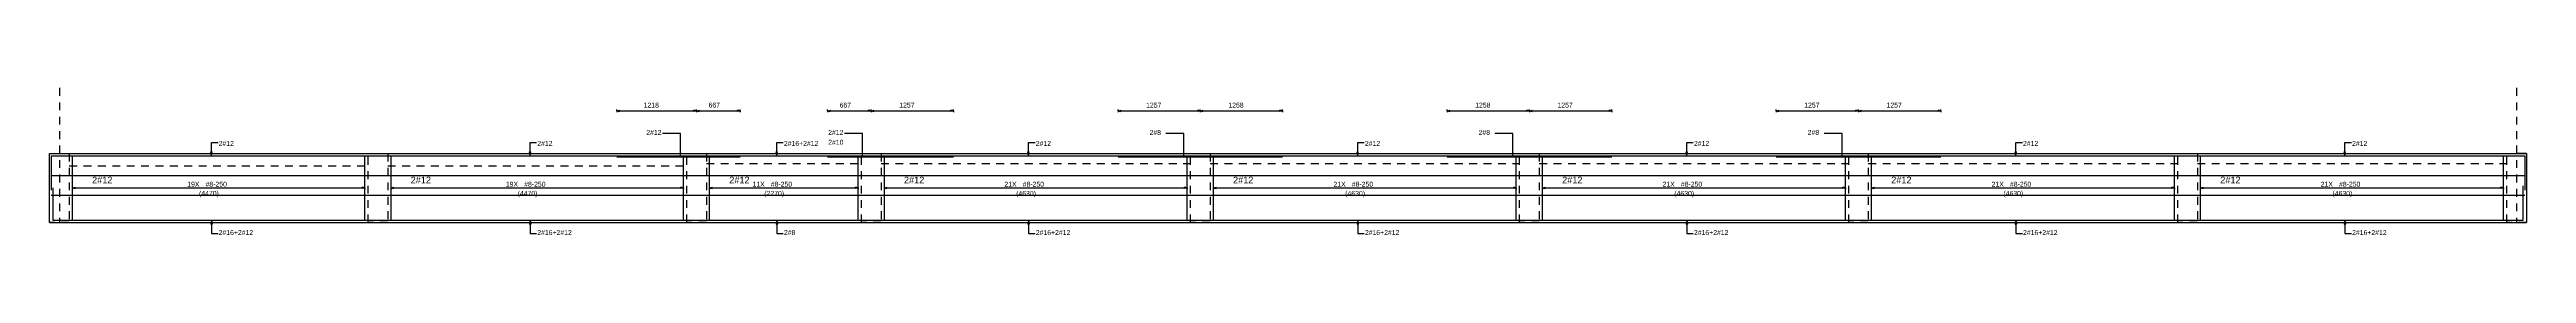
# Model space of a CAD drawing. Extents: x 0 to 98, y 3 to 248.
# Drawn here: x 40.03 to 77.89, y 236.64 to 238.88 of the extents above; entities that cross this region are included whole.
import ezdxf

# ---------------------------------------------------------------- set-up
doc = ezdxf.new("R2010")
doc.units = 0
doc.linetypes.add('ACAD_ISO02W100', pattern=[15, 12, -3])
for name, color, linetype in [('Axisline', 1, 'CONTINUOUS'), ('Beam_bottombarlabeling', 2, 'CONTINUOUS'), ('Beam_topbarsLabeling', 2, 'CONTINUOUS'), ('dim_all', 7, 'CONTINUOUS'), ('Extra_Topsteel_Labeling', 2, 'CONTINUOUS'), ('Extrabars', 7, 'CONTINUOUS'), ('Longsection', 2, 'CONTINUOUS'), ('main_botbars', 4, 'CONTINUOUS'), ('SecondaryBeam', 2, 'CONTINUOUS'), ('Sidefacebar', 140, 'CONTINUOUS'), ('Slabline', 253, 'CONTINUOUS'), ('Stirrup_bar', 1, 'CONTINUOUS'), ('Stirrup_Dia_Spacing', 2, 'CONTINUOUS'), ('Stirrup_Length', 7, 'CONTINUOUS'), ('Stirrup_Numbers', 2, 'CONTINUOUS')]:
    doc.layers.add(name, color=color, linetype=linetype)
doc.styles.add('STRUDS_Arial', font='ARIAL.TTF', dxfattribs={"height": 0.04})

msp = doc.modelspace()

# ---------------------------------------------------------------- linework, layer by layer
at = {"layer": 'Axisline', "linetype": 'ACAD_ISO02W100', "ltscale": 0.01}
for p, q in [((40.18, 238.88), (40.18, 236.83)), ((77.74, 238.88), (77.74, 236.83))]:
    msp.add_line(p, q, dxfattribs=at)
at = {"layer": 'Beam_bottombarlabeling'}
for p, q in [((42.505, 236.863), (42.495, 236.803)), ((42.495, 236.803), (42.515, 236.803)), ((42.505, 236.863), (42.505, 236.663)), ((42.505, 236.863), (42.515, 236.803)), ((42.505, 236.663), (42.605, 236.663)), ((47.375, 236.863), (47.365, 236.803)), ((47.365, 236.803), (47.385, 236.803)), ((47.375, 236.863), (47.375, 236.663)), ((47.375, 236.863), (47.385, 236.803)), ((47.375, 236.663), (47.475, 236.663)), ((51.145, 236.863), (51.135, 236.803)), ((51.135, 236.803), (51.155, 236.803)), ((51.145, 236.863), (51.145, 236.663)), ((51.145, 236.863), (51.155, 236.803)), ((51.145, 236.663), (51.245, 236.663)), ((54.995, 236.863), (54.985, 236.803)), ((54.985, 236.803), (55.005, 236.803)), ((54.995, 236.863), (54.995, 236.663)), ((54.995, 236.863), (55.005, 236.803)), ((54.995, 236.663), (55.095, 236.663)), ((60.025, 236.863), (60.015, 236.803)), ((60.015, 236.803), (60.035, 236.803)), ((60.025, 236.863), (60.025, 236.663)), ((60.025, 236.863), (60.035, 236.803)), ((60.025, 236.663), (60.125, 236.663)), ((65.055, 236.863), (65.045, 236.803)), ((65.045, 236.803), (65.065, 236.803)), ((65.055, 236.863), (65.055, 236.663)), ((65.055, 236.863), (65.065, 236.803)), ((65.055, 236.663), (65.155, 236.663)), ((70.085, 236.863), (70.075, 236.803)), ((70.075, 236.803), (70.095, 236.803)), ((70.085, 236.863), (70.085, 236.663)), ((70.085, 236.863), (70.095, 236.803)), ((70.085, 236.663), (70.185, 236.663)), ((75.115, 236.863), (75.105, 236.803)), ((75.105, 236.803), (75.125, 236.803)), ((75.115, 236.863), (75.115, 236.663)), ((75.115, 236.863), (75.125, 236.803)), ((75.115, 236.663), (75.215, 236.663))]:
    msp.add_line(p, q, dxfattribs=at)
for points in [[(42.505, 236.863), (42.495, 236.803), (42.505, 236.863), (42.515, 236.803)], [(47.375, 236.863), (47.365, 236.803), (47.375, 236.863), (47.385, 236.803)], [(51.145, 236.863), (51.135, 236.803), (51.145, 236.863), (51.155, 236.803)], [(54.995, 236.863), (54.985, 236.803), (54.995, 236.863), (55.005, 236.803)], [(60.025, 236.863), (60.015, 236.803), (60.025, 236.863), (60.035, 236.803)], [(65.055, 236.863), (65.045, 236.803), (65.055, 236.863), (65.065, 236.803)], [(70.085, 236.863), (70.075, 236.803), (70.085, 236.863), (70.095, 236.803)], [(75.115, 236.863), (75.105, 236.803), (75.115, 236.863), (75.125, 236.803)]]:
    msp.add_solid(points, dxfattribs=at)
at = {"layer": 'Beam_topbarsLabeling'}
for p, q in [((42.505, 237.847), (42.495, 237.907)), ((42.495, 237.907), (42.515, 237.907)), ((42.505, 237.847), (42.505, 238.047)), ((42.505, 238.047), (42.605, 238.047)), ((42.505, 237.847), (42.515, 237.907)), ((42.505, 237.907), (42.51, 237.907)), ((47.375, 237.847), (47.365, 237.907)), ((47.365, 237.907), (47.385, 237.907)), ((47.375, 237.847), (47.375, 238.047)), ((47.375, 238.047), (47.475, 238.047)), ((47.375, 237.847), (47.385, 237.907)), ((47.375, 237.907), (47.38, 237.907)), ((51.145, 237.847), (51.135, 237.907)), ((51.135, 237.907), (51.155, 237.907)), ((51.145, 237.847), (51.145, 238.047)), ((51.145, 238.047), (51.245, 238.047)), ((51.145, 237.847), (51.155, 237.907)), ((51.145, 237.907), (51.15, 237.907)), ((54.995, 237.847), (54.985, 237.907)), ((54.985, 237.907), (55.005, 237.907)), ((54.995, 237.847), (54.995, 238.047)), ((54.995, 238.047), (55.095, 238.047)), ((54.995, 237.847), (55.005, 237.907)), ((54.995, 237.907), (55, 237.907)), ((60.025, 237.847), (60.015, 237.907)), ((60.015, 237.907), (60.035, 237.907)), ((60.025, 237.847), (60.025, 238.047)), ((60.025, 238.047), (60.125, 238.047)), ((60.025, 237.847), (60.035, 237.907)), ((60.025, 237.907), (60.03, 237.907)), ((65.055, 237.847), (65.045, 237.907)), ((65.045, 237.907), (65.065, 237.907)), ((65.055, 237.847), (65.055, 238.047)), ((65.055, 238.047), (65.155, 238.047)), ((65.055, 237.847), (65.065, 237.907)), ((65.055, 237.907), (65.06, 237.907)), ((70.085, 237.847), (70.075, 237.907)), ((70.075, 237.907), (70.095, 237.907)), ((70.085, 237.847), (70.085, 238.047)), ((70.085, 238.047), (70.185, 238.047)), ((70.085, 237.847), (70.095, 237.907)), ((70.085, 237.907), (70.09, 237.907)), ((75.115, 237.847), (75.105, 237.907)), ((75.105, 237.907), (75.125, 237.907)), ((75.115, 237.847), (75.115, 238.047)), ((75.115, 238.047), (75.215, 238.047)), ((75.115, 237.847), (75.125, 237.907)), ((75.115, 237.907), (75.12, 237.907))]:
    msp.add_line(p, q, dxfattribs=at)
for points in [[(42.505, 237.847), (42.495, 237.907), (42.505, 237.847), (42.515, 237.907)], [(47.375, 237.847), (47.365, 237.907), (47.375, 237.847), (47.385, 237.907)], [(51.145, 237.847), (51.135, 237.907), (51.145, 237.847), (51.155, 237.907)], [(54.995, 237.847), (54.985, 237.907), (54.995, 237.847), (55.005, 237.907)], [(60.025, 237.847), (60.015, 237.907), (60.025, 237.847), (60.035, 237.907)], [(65.055, 237.847), (65.045, 237.907), (65.055, 237.847), (65.065, 237.907)], [(70.085, 237.847), (70.075, 237.907), (70.085, 237.847), (70.095, 237.907)], [(75.115, 237.847), (75.105, 237.907), (75.115, 237.847), (75.125, 237.907)]]:
    msp.add_solid(points, dxfattribs=at)
at = {"layer": 'dim_all'}
for p, q in [((48.7025, 238.53), (48.7025, 238.55)), ((48.7025, 238.53), (48.7025, 238.543)), ((48.7025, 238.53), (48.7025, 238.543)), ((48.7025, 238.53), (48.7425, 238.54)), ((48.7025, 238.53), (48.7025, 238.51)), ((48.7025, 238.53), (48.7425, 238.52)), ((48.7025, 238.53), (48.7025, 238.518)), ((48.7025, 238.53), (48.7025, 238.518)), ((48.7025, 238.53), (50.5875, 238.53)), ((48.7425, 238.52), (48.7425, 238.54)), ((49.92, 238.53), (49.88, 238.54)), ((49.88, 238.52), (49.88, 238.54)), ((49.92, 238.53), (49.88, 238.54)), ((49.88, 238.52), (49.88, 238.54)), ((49.92, 238.53), (49.88, 238.52)), ((49.92, 238.53), (49.88, 238.52)), ((49.92, 238.53), (49.92, 238.55)), ((49.92, 238.53), (49.92, 238.55)), ((49.92, 238.53), (49.92, 238.55)), ((49.92, 238.53), (49.92, 238.55)), ((49.92, 238.53), (49.92, 238.543)), ((49.92, 238.53), (49.92, 238.543)), ((49.92, 238.53), (49.92, 238.543)), ((49.92, 238.53), (49.92, 238.543)), ((49.92, 238.53), (49.96, 238.54)), ((49.92, 238.53), (49.96, 238.54)), ((49.92, 238.53), (49.92, 238.51)), ((49.92, 238.53), (49.96, 238.52)), ((49.92, 238.53), (49.92, 238.51)), ((49.92, 238.53), (49.92, 238.518)), ((49.92, 238.53), (49.92, 238.518)), ((49.92, 238.53), (49.92, 238.518)), ((49.92, 238.53), (49.92, 238.518)), ((49.92, 238.53), (49.92, 238.53)), ((49.92, 238.53), (49.92, 238.51)), ((49.92, 238.53), (49.96, 238.52)), ((49.92, 238.53), (49.92, 238.51)), ((49.96, 238.52), (49.96, 238.54)), ((49.96, 238.52), (49.96, 238.54)), ((50.5875, 238.53), (50.5475, 238.54)), ((50.5475, 238.52), (50.5475, 238.54)), ((50.5875, 238.53), (50.5475, 238.52)), ((50.5875, 238.53), (50.5875, 238.55)), ((50.5875, 238.53), (50.5875, 238.543)), ((50.5875, 238.53), (50.5875, 238.543)), ((50.5875, 238.53), (50.5875, 238.51)), ((50.5875, 238.53), (50.5875, 238.518)), ((50.5875, 238.53), (50.5875, 238.518)), ((51.9225, 238.53), (51.9225, 238.55)), ((51.9225, 238.53), (51.9225, 238.55)), ((51.9225, 238.53), (51.9225, 238.543)), ((51.9225, 238.53), (51.9225, 238.543)), ((51.9225, 238.53), (51.9225, 238.543)), ((51.9225, 238.53), (51.9225, 238.543)), ((51.9225, 238.53), (51.9625, 238.54)), ((51.9225, 238.53), (51.9625, 238.54)), ((51.9225, 238.53), (51.9225, 238.51)), ((51.9225, 238.53), (51.9625, 238.52)), ((51.9225, 238.53), (51.9225, 238.518)), ((51.9225, 238.53), (51.9225, 238.518)), ((51.9225, 238.53), (53.8475, 238.53)), ((51.9225, 238.53), (51.9225, 238.51)), ((51.9225, 238.53), (51.9625, 238.52)), ((51.9225, 238.53), (51.9225, 238.518)), ((51.9225, 238.53), (51.9225, 238.518)), ((51.9225, 238.53), (53.8475, 238.53)), ((51.9625, 238.52), (51.9625, 238.54)), ((51.9625, 238.52), (51.9625, 238.54)), ((52.59, 238.53), (52.55, 238.54)), ((52.55, 238.52), (52.55, 238.54)), ((52.59, 238.53), (52.55, 238.54)), ((52.55, 238.52), (52.55, 238.54)), ((52.59, 238.53), (52.55, 238.54)), ((52.55, 238.52), (52.55, 238.54)), ((52.59, 238.53), (52.55, 238.54)), ((52.55, 238.52), (52.55, 238.54)), ((52.59, 238.53), (52.55, 238.52)), ((52.59, 238.53), (52.55, 238.52)), ((52.59, 238.53), (52.55, 238.52)), ((52.59, 238.53), (52.55, 238.52)), ((52.59, 238.53), (52.59, 238.55)), ((52.59, 238.53), (52.59, 238.55)), ((52.59, 238.53), (52.59, 238.55)), ((52.59, 238.53), (52.59, 238.55)), ((52.59, 238.53), (52.59, 238.55)), ((52.59, 238.53), (52.59, 238.55)), ((52.59, 238.53), (52.59, 238.55)), ((52.59, 238.53), (52.59, 238.55)), ((52.59, 238.53), (52.59, 238.543)), ((52.59, 238.53), (52.59, 238.543)), ((52.59, 238.53), (52.59, 238.543)), ((52.59, 238.53), (52.59, 238.543)), ((52.59, 238.53), (52.59, 238.543)), ((52.59, 238.53), (52.59, 238.543)), ((52.59, 238.53), (52.59, 238.543)), ((52.59, 238.53), (52.59, 238.543)), ((52.59, 238.53), (52.63, 238.54)), ((52.59, 238.53), (52.63, 238.54)), ((52.59, 238.53), (52.63, 238.54)), ((52.59, 238.53), (52.63, 238.54)), ((52.59, 238.53), (52.59, 238.51)), ((52.59, 238.53), (52.63, 238.52)), ((52.59, 238.53), (52.59, 238.51)), ((52.59, 238.53), (52.59, 238.518)), ((52.59, 238.53), (52.59, 238.518)), ((52.59, 238.53), (52.59, 238.518)), ((52.59, 238.53), (52.59, 238.518)), ((52.59, 238.53), (52.59, 238.53)), ((52.59, 238.53), (52.59, 238.51)), ((52.59, 238.53), (52.63, 238.52)), ((52.59, 238.53), (52.59, 238.51)), ((52.59, 238.53), (52.59, 238.51)), ((52.59, 238.53), (52.63, 238.52)), ((52.59, 238.53), (52.59, 238.51)), ((52.59, 238.53), (52.59, 238.518)), ((52.59, 238.53), (52.59, 238.518)), ((52.59, 238.53), (52.59, 238.518)), ((52.59, 238.53), (52.59, 238.518)), ((52.59, 238.53), (52.59, 238.53)), ((52.59, 238.53), (52.59, 238.51)), ((52.59, 238.53), (52.63, 238.52)), ((52.59, 238.53), (52.59, 238.51)), ((52.63, 238.52), (52.63, 238.54)), ((52.63, 238.52), (52.63, 238.54)), ((52.63, 238.52), (52.63, 238.54)), ((52.63, 238.52), (52.63, 238.54)), ((53.8475, 238.53), (53.8075, 238.54)), ((53.8075, 238.52), (53.8075, 238.54)), ((53.8475, 238.53), (53.8075, 238.54)), ((53.8075, 238.52), (53.8075, 238.54)), ((53.8475, 238.53), (53.8075, 238.52)), ((53.8475, 238.53), (53.8075, 238.52)), ((53.8475, 238.53), (53.8475, 238.55)), ((53.8475, 238.53), (53.8475, 238.55)), ((53.8475, 238.53), (53.8475, 238.543)), ((53.8475, 238.53), (53.8475, 238.543)), ((53.8475, 238.53), (53.8475, 238.543)), ((53.8475, 238.53), (53.8475, 238.543)), ((53.8475, 238.53), (53.8475, 238.51)), ((53.8475, 238.53), (53.8475, 238.518)), ((53.8475, 238.53), (53.8475, 238.518)), ((53.8475, 238.53), (53.8475, 238.51)), ((53.8475, 238.53), (53.8475, 238.518)), ((53.8475, 238.53), (53.8475, 238.518)), ((56.3625, 238.53), (56.3625, 238.55)), ((56.3625, 238.53), (56.3625, 238.543)), ((56.3625, 238.53), (56.3625, 238.543)), ((56.3625, 238.53), (56.4025, 238.54)), ((56.3625, 238.53), (56.3625, 238.51)), ((56.3625, 238.53), (56.4025, 238.52)), ((56.3625, 238.53), (56.3625, 238.518)), ((56.3625, 238.53), (56.3625, 238.518)), ((56.3625, 238.53), (58.8775, 238.53)), ((56.4025, 238.52), (56.4025, 238.54)), ((57.62, 238.53), (57.58, 238.54)), ((57.58, 238.52), (57.58, 238.54)), ((57.62, 238.53), (57.58, 238.54)), ((57.58, 238.52), (57.58, 238.54)), ((57.62, 238.53), (57.58, 238.52)), ((57.62, 238.53), (57.58, 238.52)), ((57.62, 238.53), (57.62, 238.55)), ((57.62, 238.53), (57.62, 238.55)), ((57.62, 238.53), (57.62, 238.55)), ((57.62, 238.53), (57.62, 238.55)), ((57.62, 238.53), (57.62, 238.543)), ((57.62, 238.53), (57.62, 238.543)), ((57.62, 238.53), (57.62, 238.543)), ((57.62, 238.53), (57.62, 238.543)), ((57.62, 238.53), (57.66, 238.54)), ((57.62, 238.53), (57.66, 238.54)), ((57.62, 238.53), (57.62, 238.51)), ((57.62, 238.53), (57.66, 238.52)), ((57.62, 238.53), (57.62, 238.51)), ((57.62, 238.53), (57.62, 238.518)), ((57.62, 238.53), (57.62, 238.518)), ((57.62, 238.53), (57.62, 238.518)), ((57.62, 238.53), (57.62, 238.518)), ((57.62, 238.53), (57.62, 238.53)), ((57.62, 238.53), (57.62, 238.51)), ((57.62, 238.53), (57.66, 238.52)), ((57.62, 238.53), (57.62, 238.51)), ((57.66, 238.52), (57.66, 238.54)), ((57.66, 238.52), (57.66, 238.54)), ((58.8775, 238.53), (58.8375, 238.54)), ((58.8375, 238.52), (58.8375, 238.54)), ((58.8775, 238.53), (58.8375, 238.52)), ((58.8775, 238.53), (58.8775, 238.55)), ((58.8775, 238.53), (58.8775, 238.543)), ((58.8775, 238.53), (58.8775, 238.543)), ((58.8775, 238.53), (58.8775, 238.51)), ((58.8775, 238.53), (58.8775, 238.518)), ((58.8775, 238.53), (58.8775, 238.518)), ((61.3925, 238.53), (61.3925, 238.55)), ((61.3925, 238.53), (61.3925, 238.543)), ((61.3925, 238.53), (61.3925, 238.543)), ((61.3925, 238.53), (61.4325, 238.54)), ((61.3925, 238.53), (61.3925, 238.51)), ((61.3925, 238.53), (61.4325, 238.52)), ((61.3925, 238.53), (61.3925, 238.518)), ((61.3925, 238.53), (61.3925, 238.518)), ((61.3925, 238.53), (63.9075, 238.53)), ((61.4325, 238.52), (61.4325, 238.54)), ((62.65, 238.53), (62.61, 238.54)), ((62.61, 238.52), (62.61, 238.54)), ((62.65, 238.53), (62.61, 238.54)), ((62.61, 238.52), (62.61, 238.54)), ((62.65, 238.53), (62.61, 238.52)), ((62.65, 238.53), (62.61, 238.52)), ((62.65, 238.53), (62.65, 238.55)), ((62.65, 238.53), (62.65, 238.55)), ((62.65, 238.53), (62.65, 238.55)), ((62.65, 238.53), (62.65, 238.55)), ((62.65, 238.53), (62.65, 238.543)), ((62.65, 238.53), (62.65, 238.543)), ((62.65, 238.53), (62.65, 238.543)), ((62.65, 238.53), (62.65, 238.543)), ((62.65, 238.53), (62.69, 238.54)), ((62.65, 238.53), (62.69, 238.54)), ((62.65, 238.53), (62.65, 238.51)), ((62.65, 238.53), (62.69, 238.52)), ((62.65, 238.53), (62.65, 238.51)), ((62.65, 238.53), (62.65, 238.518)), ((62.65, 238.53), (62.65, 238.518)), ((62.65, 238.53), (62.65, 238.518)), ((62.65, 238.53), (62.65, 238.518)), ((62.65, 238.53), (62.65, 238.53)), ((62.65, 238.53), (62.65, 238.51)), ((62.65, 238.53), (62.69, 238.52)), ((62.65, 238.53), (62.65, 238.51)), ((62.69, 238.52), (62.69, 238.54)), ((62.69, 238.52), (62.69, 238.54)), ((63.9075, 238.53), (63.8675, 238.54)), ((63.8675, 238.52), (63.8675, 238.54)), ((63.9075, 238.53), (63.8675, 238.52)), ((63.9075, 238.53), (63.9075, 238.55)), ((63.9075, 238.53), (63.9075, 238.543)), ((63.9075, 238.53), (63.9075, 238.543)), ((63.9075, 238.53), (63.9075, 238.51)), ((63.9075, 238.53), (63.9075, 238.518)), ((63.9075, 238.53), (63.9075, 238.518)), ((66.4225, 238.53), (66.4225, 238.55)), ((66.4225, 238.53), (66.4225, 238.543)), ((66.4225, 238.53), (66.4225, 238.543)), ((66.4225, 238.53), (66.4625, 238.54)), ((66.4225, 238.53), (66.4225, 238.51)), ((66.4225, 238.53), (66.4625, 238.52)), ((66.4225, 238.53), (66.4225, 238.518)), ((66.4225, 238.53), (66.4225, 238.518)), ((66.4225, 238.53), (68.9375, 238.53)), ((66.4625, 238.52), (66.4625, 238.54)), ((67.68, 238.53), (67.64, 238.54)), ((67.64, 238.52), (67.64, 238.54)), ((67.68, 238.53), (67.64, 238.54)), ((67.64, 238.52), (67.64, 238.54)), ((67.68, 238.53), (67.64, 238.52)), ((67.68, 238.53), (67.64, 238.52)), ((67.68, 238.53), (67.68, 238.55)), ((67.68, 238.53), (67.68, 238.55)), ((67.68, 238.53), (67.68, 238.55)), ((67.68, 238.53), (67.68, 238.55)), ((67.68, 238.53), (67.68, 238.543)), ((67.68, 238.53), (67.68, 238.543)), ((67.68, 238.53), (67.68, 238.543)), ((67.68, 238.53), (67.68, 238.543)), ((67.68, 238.53), (67.72, 238.54)), ((67.68, 238.53), (67.72, 238.54)), ((67.68, 238.53), (67.68, 238.51)), ((67.68, 238.53), (67.72, 238.52)), ((67.68, 238.53), (67.68, 238.51)), ((67.68, 238.53), (67.68, 238.518)), ((67.68, 238.53), (67.68, 238.518)), ((67.68, 238.53), (67.68, 238.518)), ((67.68, 238.53), (67.68, 238.518)), ((67.68, 238.53), (67.68, 238.53)), ((67.68, 238.53), (67.68, 238.51)), ((67.68, 238.53), (67.72, 238.52)), ((67.68, 238.53), (67.68, 238.51)), ((67.72, 238.52), (67.72, 238.54)), ((67.72, 238.52), (67.72, 238.54)), ((68.9375, 238.53), (68.8975, 238.54)), ((68.8975, 238.52), (68.8975, 238.54)), ((68.9375, 238.53), (68.8975, 238.52)), ((68.9375, 238.53), (68.9375, 238.55)), ((68.9375, 238.53), (68.9375, 238.543)), ((68.9375, 238.53), (68.9375, 238.543)), ((68.9375, 238.53), (68.9375, 238.51)), ((68.9375, 238.53), (68.9375, 238.518)), ((68.9375, 238.53), (68.9375, 238.518))]:
    msp.add_line(p, q, dxfattribs=at)
for points in [[(48.7025, 238.53), (48.7425, 238.54), (48.7025, 238.53), (48.7425, 238.52)], [(49.92, 238.53), (49.88, 238.54), (49.92, 238.53), (49.88, 238.52)], [(49.92, 238.53), (49.88, 238.54), (49.92, 238.53), (49.88, 238.52)], [(49.92, 238.53), (49.96, 238.54), (49.92, 238.53), (49.96, 238.52)], [(49.92, 238.53), (49.96, 238.54), (49.92, 238.53), (49.96, 238.52)], [(50.5875, 238.53), (50.5475, 238.54), (50.5875, 238.53), (50.5475, 238.52)], [(51.9225, 238.53), (51.9625, 238.54), (51.9225, 238.53), (51.9625, 238.52)], [(51.9225, 238.53), (51.9625, 238.54), (51.9225, 238.53), (51.9625, 238.52)], [(52.59, 238.53), (52.55, 238.54), (52.59, 238.53), (52.55, 238.52)], [(52.59, 238.53), (52.55, 238.54), (52.59, 238.53), (52.55, 238.52)], [(52.59, 238.53), (52.55, 238.54), (52.59, 238.53), (52.55, 238.52)], [(52.59, 238.53), (52.55, 238.54), (52.59, 238.53), (52.55, 238.52)], [(52.59, 238.53), (52.63, 238.54), (52.59, 238.53), (52.63, 238.52)], [(52.59, 238.53), (52.63, 238.54), (52.59, 238.53), (52.63, 238.52)], [(52.59, 238.53), (52.63, 238.54), (52.59, 238.53), (52.63, 238.52)], [(52.59, 238.53), (52.63, 238.54), (52.59, 238.53), (52.63, 238.52)], [(53.8475, 238.53), (53.8075, 238.54), (53.8475, 238.53), (53.8075, 238.52)], [(53.8475, 238.53), (53.8075, 238.54), (53.8475, 238.53), (53.8075, 238.52)], [(56.3625, 238.53), (56.4025, 238.54), (56.3625, 238.53), (56.4025, 238.52)], [(57.62, 238.53), (57.58, 238.54), (57.62, 238.53), (57.58, 238.52)], [(57.62, 238.53), (57.58, 238.54), (57.62, 238.53), (57.58, 238.52)], [(57.62, 238.53), (57.66, 238.54), (57.62, 238.53), (57.66, 238.52)], [(57.62, 238.53), (57.66, 238.54), (57.62, 238.53), (57.66, 238.52)], [(58.8775, 238.53), (58.8375, 238.54), (58.8775, 238.53), (58.8375, 238.52)], [(61.3925, 238.53), (61.4325, 238.54), (61.3925, 238.53), (61.4325, 238.52)], [(62.65, 238.53), (62.61, 238.54), (62.65, 238.53), (62.61, 238.52)], [(62.65, 238.53), (62.61, 238.54), (62.65, 238.53), (62.61, 238.52)], [(62.65, 238.53), (62.69, 238.54), (62.65, 238.53), (62.69, 238.52)], [(62.65, 238.53), (62.69, 238.54), (62.65, 238.53), (62.69, 238.52)], [(63.9075, 238.53), (63.8675, 238.54), (63.9075, 238.53), (63.8675, 238.52)], [(66.4225, 238.53), (66.4625, 238.54), (66.4225, 238.53), (66.4625, 238.52)], [(67.68, 238.53), (67.64, 238.54), (67.68, 238.53), (67.64, 238.52)], [(67.68, 238.53), (67.64, 238.54), (67.68, 238.53), (67.64, 238.52)], [(67.68, 238.53), (67.72, 238.54), (67.68, 238.53), (67.72, 238.52)], [(67.68, 238.53), (67.72, 238.54), (67.68, 238.53), (67.72, 238.52)], [(68.9375, 238.53), (68.8975, 238.54), (68.9375, 238.53), (68.8975, 238.52)]]:
    msp.add_solid(points, dxfattribs=at)
at = {"layer": 'Extra_Topsteel_Labeling'}
for p, q in [((49.6765, 238.184), (49.4015, 238.184)), ((49.6765, 237.834), (49.6765, 238.184)), ((52.4565, 238.184), (52.1815, 238.184)), ((52.4565, 237.834), (52.4565, 238.184)), ((57.3685, 238.184), (57.0935, 238.184)), ((57.3685, 237.834), (57.3685, 238.184)), ((62.3985, 238.184), (62.1235, 238.184)), ((62.3985, 237.834), (62.3985, 238.184)), ((67.4285, 238.184), (67.1535, 238.184)), ((67.4285, 237.834), (67.4285, 238.184))]:
    msp.add_line(p, q, dxfattribs=at)
for points in [[(49.6765, 237.834), (49.6665, 237.894), (49.6765, 237.834), (49.6865, 237.894)], [(52.4565, 237.834), (52.4465, 237.894), (52.4565, 237.834), (52.4665, 237.894)], [(57.3685, 237.834), (57.3585, 237.894), (57.3685, 237.834), (57.3785, 237.894)], [(62.3985, 237.834), (62.3885, 237.894), (62.3985, 237.834), (62.4085, 237.894)], [(67.4285, 237.834), (67.4185, 237.894), (67.4285, 237.834), (67.4385, 237.894)]]:
    msp.add_solid(points, dxfattribs=at)
at = {"layer": 'Extrabars'}
for p, q in [((50.5875, 237.825), (48.7025, 237.825)), ((53.8475, 237.823), (51.9225, 237.823)), ((53.8475, 237.823), (51.9225, 237.823)), ((58.8775, 237.825), (56.3625, 237.825)), ((63.9075, 237.825), (61.3925, 237.825)), ((68.9375, 237.825), (66.4225, 237.825))]:
    msp.add_line(p, q, dxfattribs=at)
at = {"layer": 'Longsection'}
for p, q in [((40.03, 236.83), (40.03, 237.88)), ((40.03, 237.88), (40.33, 237.88)), ((40.03, 237.88), (40.03, 237.88)), ((40.18, 237.88), (40.18, 237.88)), ((40.18, 237.88), (40.18, 237.88)), ((40.18, 237.88), (45.2, 237.88)), ((45.05, 237.88), (50.07, 237.88)), ((49.92, 237.88), (52.74, 237.88)), ((52.59, 237.88), (57.77, 237.88)), ((57.62, 237.88), (62.8, 237.88)), ((62.65, 237.88), (67.83, 237.88)), ((67.68, 237.88), (72.86, 237.88)), ((72.71, 237.88), (77.89, 237.88)), ((77.89, 237.88), (77.74, 237.88)), ((77.89, 237.88), (77.89, 236.83)), ((40.03, 236.83), (45.2, 236.83)), ((44.9, 236.83), (50.07, 236.83)), ((49.77, 236.83), (52.74, 236.83)), ((52.44, 236.83), (57.77, 236.83)), ((57.47, 236.83), (62.8, 236.83)), ((62.5, 236.83), (67.83, 236.83)), ((67.53, 236.83), (72.86, 236.83)), ((72.56, 236.83), (77.89, 236.83))]:
    msp.add_line(p, q, dxfattribs=at)
at = {"layer": 'main_botbars'}
for p, q in [((40.055, 237.847), (40.055, 237.322)), ((40.055, 237.847), (45.175, 237.847)), ((44.925, 237.847), (50.045, 237.847)), ((49.795, 237.847), (52.715, 237.847)), ((52.465, 237.847), (57.745, 237.847)), ((57.495, 237.847), (62.775, 237.847)), ((62.525, 237.847), (67.805, 237.847)), ((67.555, 237.847), (72.835, 237.847)), ((72.585, 237.847), (77.865, 237.847)), ((77.865, 237.847), (77.865, 237.322)), ((77.84, 236.863), (77.84, 237.388)), ((40.08, 237.355), (40.08, 236.863)), ((40.08, 236.863), (45.15, 236.863)), ((44.95, 236.863), (44.95, 236.863)), ((44.95, 236.863), (50.02, 236.863)), ((45.15, 236.863), (45.15, 236.863)), ((49.82, 236.863), (49.82, 236.863)), ((49.82, 236.863), (52.69, 236.863)), ((52.49, 236.863), (52.49, 236.863)), ((52.49, 236.863), (57.72, 236.863)), ((57.52, 236.863), (57.52, 236.863)), ((57.52, 236.863), (62.75, 236.863)), ((62.55, 236.863), (62.55, 236.863)), ((62.55, 236.863), (67.78, 236.863)), ((67.58, 236.863), (67.58, 236.863)), ((67.58, 236.863), (72.81, 236.863)), ((72.61, 236.863), (77.84, 236.863))]:
    msp.add_line(p, q, dxfattribs=at)
at = {"layer": 'SecondaryBeam', "linetype": 'ACAD_ISO02W100', "ltscale": 0.01}
for p, q in [((40.03, 237.88), (40.33, 237.88)), ((40.03, 236.83), (40.03, 237.88)), ((40.33, 237.88), (40.33, 236.83)), ((44.9, 237.88), (45.2, 237.88)), ((44.9, 236.83), (44.9, 237.88)), ((45.2, 237.88), (45.2, 236.83)), ((49.77, 237.88), (50.07, 237.88)), ((49.77, 236.83), (49.77, 237.88)), ((50.07, 237.88), (50.07, 236.83)), ((52.44, 237.88), (52.74, 237.88)), ((52.44, 236.83), (52.44, 237.88)), ((52.74, 237.88), (52.74, 236.83)), ((57.47, 237.88), (57.77, 237.88)), ((57.47, 236.83), (57.47, 237.88)), ((57.77, 237.88), (57.77, 236.83)), ((62.5, 237.88), (62.8, 237.88)), ((62.5, 236.83), (62.5, 237.88)), ((62.8, 237.88), (62.8, 236.83)), ((67.53, 237.88), (67.83, 237.88)), ((67.53, 236.83), (67.53, 237.88)), ((67.83, 237.88), (67.83, 236.83)), ((72.56, 237.88), (72.86, 237.88)), ((72.56, 236.83), (72.56, 237.88)), ((72.86, 237.88), (72.86, 236.83)), ((77.59, 237.88), (77.89, 237.88)), ((77.59, 236.83), (77.59, 237.88)), ((77.89, 237.88), (77.89, 236.83)), ((40.33, 236.83), (40.03, 236.83)), ((45.2, 236.83), (44.9, 236.83)), ((50.07, 236.83), (49.77, 236.83)), ((52.74, 236.83), (52.44, 236.83)), ((57.77, 236.83), (57.47, 236.83)), ((62.8, 236.83), (62.5, 236.83)), ((67.83, 236.83), (67.53, 236.83)), ((72.86, 236.83), (72.56, 236.83)), ((77.89, 236.83), (77.59, 236.83))]:
    msp.add_line(p, q, dxfattribs=at)
at = {"layer": 'Sidefacebar'}
for p, q in [((40.055, 237.547), (45.175, 237.547)), ((44.925, 237.547), (50.045, 237.547)), ((49.795, 237.547), (52.715, 237.547)), ((52.465, 237.547), (57.745, 237.547)), ((57.495, 237.547), (62.775, 237.547)), ((62.525, 237.547), (67.805, 237.547)), ((67.555, 237.547), (72.835, 237.547)), ((72.585, 237.547), (77.865, 237.547)), ((40.055, 237.247), (45.175, 237.247)), ((44.925, 237.247), (50.045, 237.247)), ((49.795, 237.247), (52.715, 237.247)), ((52.465, 237.247), (57.745, 237.247)), ((57.495, 237.247), (62.775, 237.247)), ((62.525, 237.247), (67.805, 237.247)), ((67.555, 237.247), (72.835, 237.247)), ((72.585, 237.247), (77.865, 237.247))]:
    msp.add_line(p, q, dxfattribs=at)
at = {"layer": 'Slabline', "linetype": 'ACAD_ISO02W100', "ltscale": 0.01}
for p, q in [((40.33, 237.69), (44.9, 237.69)), ((45.2, 237.69), (49.77, 237.69)), ((50.07, 237.73), (52.44, 237.73)), ((52.74, 237.73), (57.47, 237.73)), ((57.77, 237.73), (62.5, 237.73)), ((62.8, 237.73), (67.53, 237.73)), ((67.83, 237.73), (72.56, 237.73)), ((72.86, 237.73), (77.59, 237.73))]:
    msp.add_line(p, q, dxfattribs=at)
at = {"layer": 'Stirrup_bar'}
for p, q in [((40.38, 236.863), (40.38, 237.847)), ((44.85, 236.863), (44.85, 237.847)), ((45.25, 236.863), (45.25, 237.847)), ((49.72, 236.863), (49.72, 237.847)), ((50.12, 236.863), (50.12, 237.847)), ((52.39, 236.863), (52.39, 237.847)), ((52.79, 236.863), (52.79, 237.847)), ((57.42, 236.863), (57.42, 237.847)), ((57.82, 236.863), (57.82, 237.847)), ((62.45, 236.863), (62.45, 237.847)), ((62.85, 236.863), (62.85, 237.847)), ((67.48, 236.863), (67.48, 237.847)), ((67.88, 236.863), (67.88, 237.847)), ((72.51, 236.863), (72.51, 237.847)), ((72.91, 236.863), (72.91, 237.847)), ((77.54, 236.863), (77.54, 237.847))]:
    msp.add_line(p, q, dxfattribs=at)
at = {"layer": 'Stirrup_Length'}
for p, q in [((40.38, 237.355), (40.38, 237.375)), ((40.38, 237.355), (40.42, 237.365)), ((40.38, 237.355), (44.85, 237.355)), ((40.38, 237.355), (40.38, 237.335)), ((40.38, 237.355), (40.42, 237.345)), ((40.42, 237.345), (40.42, 237.365)), ((44.85, 237.355), (44.81, 237.365)), ((44.81, 237.345), (44.81, 237.365)), ((44.85, 237.355), (44.81, 237.345)), ((44.85, 237.355), (44.85, 237.375)), ((44.85, 237.355), (44.85, 237.335)), ((45.25, 237.355), (45.25, 237.375)), ((45.25, 237.355), (45.29, 237.365)), ((45.25, 237.355), (49.72, 237.355)), ((45.25, 237.355), (45.25, 237.335)), ((45.25, 237.355), (45.29, 237.345)), ((45.29, 237.345), (45.29, 237.365)), ((49.72, 237.355), (49.68, 237.365)), ((49.68, 237.345), (49.68, 237.365)), ((49.72, 237.355), (49.68, 237.345)), ((49.72, 237.355), (49.72, 237.375)), ((49.72, 237.355), (49.72, 237.335)), ((50.12, 237.355), (50.12, 237.375)), ((50.12, 237.355), (50.16, 237.365)), ((50.12, 237.355), (52.39, 237.355)), ((50.12, 237.355), (50.12, 237.335)), ((50.12, 237.355), (50.16, 237.345)), ((50.16, 237.345), (50.16, 237.365)), ((52.39, 237.355), (52.35, 237.365)), ((52.35, 237.345), (52.35, 237.365)), ((52.39, 237.355), (52.35, 237.345)), ((52.39, 237.355), (52.39, 237.375)), ((52.39, 237.355), (52.39, 237.335)), ((52.79, 237.355), (52.79, 237.375)), ((52.79, 237.355), (52.83, 237.365)), ((52.79, 237.355), (57.42, 237.355)), ((52.79, 237.355), (52.79, 237.335)), ((52.79, 237.355), (52.83, 237.345)), ((52.83, 237.345), (52.83, 237.365)), ((57.42, 237.355), (57.38, 237.365)), ((57.38, 237.345), (57.38, 237.365)), ((57.42, 237.355), (57.38, 237.345)), ((57.42, 237.355), (57.42, 237.375)), ((57.42, 237.355), (57.42, 237.335)), ((57.82, 237.355), (57.82, 237.375)), ((57.82, 237.355), (57.86, 237.365)), ((57.82, 237.355), (62.45, 237.355)), ((57.82, 237.355), (57.82, 237.335)), ((57.82, 237.355), (57.86, 237.345)), ((57.86, 237.345), (57.86, 237.365)), ((62.45, 237.355), (62.41, 237.365)), ((62.41, 237.345), (62.41, 237.365)), ((62.45, 237.355), (62.41, 237.345)), ((62.45, 237.355), (62.45, 237.375)), ((62.45, 237.355), (62.45, 237.335)), ((62.85, 237.355), (62.85, 237.375)), ((62.85, 237.355), (62.89, 237.365)), ((62.85, 237.355), (67.48, 237.355)), ((62.85, 237.355), (62.85, 237.335)), ((62.85, 237.355), (62.89, 237.345)), ((62.89, 237.345), (62.89, 237.365)), ((67.48, 237.355), (67.44, 237.365)), ((67.44, 237.345), (67.44, 237.365)), ((67.48, 237.355), (67.44, 237.345)), ((67.48, 237.355), (67.48, 237.375)), ((67.48, 237.355), (67.48, 237.335)), ((67.88, 237.355), (67.88, 237.375)), ((67.88, 237.355), (67.92, 237.365)), ((67.88, 237.355), (72.51, 237.355)), ((67.88, 237.355), (67.88, 237.335)), ((67.88, 237.355), (67.92, 237.345)), ((67.92, 237.345), (67.92, 237.365)), ((72.51, 237.355), (72.47, 237.365)), ((72.47, 237.345), (72.47, 237.365)), ((72.51, 237.355), (72.47, 237.345)), ((72.51, 237.355), (72.51, 237.375)), ((72.51, 237.355), (72.51, 237.335)), ((72.91, 237.355), (72.91, 237.375)), ((72.91, 237.355), (72.95, 237.365)), ((72.91, 237.355), (77.54, 237.355)), ((72.91, 237.355), (72.91, 237.335)), ((72.91, 237.355), (72.95, 237.345)), ((72.95, 237.345), (72.95, 237.365)), ((77.54, 237.355), (77.5, 237.365)), ((77.5, 237.345), (77.5, 237.365)), ((77.54, 237.355), (77.5, 237.345)), ((77.54, 237.355), (77.54, 237.375)), ((77.54, 237.355), (77.54, 237.335))]:
    msp.add_line(p, q, dxfattribs=at)
for points in [[(40.38, 237.355), (40.42, 237.365), (40.38, 237.355), (40.42, 237.345)], [(44.85, 237.355), (44.81, 237.365), (44.85, 237.355), (44.81, 237.345)], [(45.25, 237.355), (45.29, 237.365), (45.25, 237.355), (45.29, 237.345)], [(49.72, 237.355), (49.68, 237.365), (49.72, 237.355), (49.68, 237.345)], [(50.12, 237.355), (50.16, 237.365), (50.12, 237.355), (50.16, 237.345)], [(52.39, 237.355), (52.35, 237.365), (52.39, 237.355), (52.35, 237.345)], [(52.79, 237.355), (52.83, 237.365), (52.79, 237.355), (52.83, 237.345)], [(57.42, 237.355), (57.38, 237.365), (57.42, 237.355), (57.38, 237.345)], [(57.82, 237.355), (57.86, 237.365), (57.82, 237.355), (57.86, 237.345)], [(62.45, 237.355), (62.41, 237.365), (62.45, 237.355), (62.41, 237.345)], [(62.85, 237.355), (62.89, 237.365), (62.85, 237.355), (62.89, 237.345)], [(67.48, 237.355), (67.44, 237.365), (67.48, 237.355), (67.44, 237.345)], [(67.88, 237.355), (67.92, 237.365), (67.88, 237.355), (67.92, 237.345)], [(72.51, 237.355), (72.47, 237.365), (72.51, 237.355), (72.47, 237.345)], [(72.91, 237.355), (72.95, 237.365), (72.91, 237.355), (72.95, 237.345)], [(77.54, 237.355), (77.5, 237.365), (77.54, 237.355), (77.5, 237.345)]]:
    msp.add_solid(points, dxfattribs=at)

# ---------------------------------------------------------------- texts
at = {"layer": 'Beam_bottombarlabeling', "style": 'STRUDS_Arial'}
for s, p in [('2#16+2#12', (42.615, 236.638)), ('2#16+2#12', (47.485, 236.638)), ('2#8', (51.255, 236.638)), ('2#16+2#12', (55.105, 236.638)), ('2#16+2#12', (60.135, 236.638)), ('2#16+2#12', (65.165, 236.638)), ('2#16+2#12', (70.195, 236.638)), ('2#16+2#12', (75.225, 236.638))]:
    msp.add_text(s, height=0.075, dxfattribs=at).set_placement(p)
at = {"layer": 'Beam_topbarsLabeling', "style": 'STRUDS_Arial'}
for s, p in [('2#12', (42.615, 237.997)), ('2#12', (47.485, 237.997)), ('2#16+2#12', (51.255, 237.997)), ('2#12', (55.105, 237.997)), ('2#12', (60.135, 237.997)), ('2#12', (65.165, 237.997)), ('2#12', (70.195, 237.997)), ('2#12', (75.225, 237.997))]:
    msp.add_text(s, height=0.075, dxfattribs=at).set_placement(p)
at = {"layer": 'dim_all', "style": 'STRUDS_Arial'}
for s, p in [('1218', (49.1113, 238.58)), ('667', (50.1038, 238.58)), ('667', (52.1063, 238.58)), ('667', (52.1063, 238.58)), ('1257', (53.0188, 238.58)), ('1257', (53.0188, 238.58)), ('1257', (56.7913, 238.58)), ('1258', (58.0488, 238.58)), ('1258', (61.8213, 238.58)), ('1257', (63.0788, 238.58)), ('1257', (66.8513, 238.58)), ('1257', (68.1088, 238.58))]:
    msp.add_text(s, height=0.075, dxfattribs=at).set_placement(p)
at = {"layer": 'Extra_Topsteel_Labeling', "style": 'STRUDS_Arial'}
for s, p in [('2#12', (49.1515, 238.164)), ('2#12', (51.9315, 238.164)), ('2#8', (56.8435, 238.164)), ('2#8', (61.8735, 238.164)), ('2#8', (66.9035, 238.164)), ('2#10', (51.9315, 238.014))]:
    msp.add_text(s, height=0.075, dxfattribs=at).set_placement(p)
at = {"layer": 'Sidefacebar', "style": 'STRUDS_Arial'}
for p in [(40.68, 237.427), (45.55, 237.427), (50.42, 237.427), (53.09, 237.427), (58.12, 237.427), (63.15, 237.427), (68.18, 237.427), (73.21, 237.427)]:
    msp.add_text('2#12', height=0.1, dxfattribs=at).set_placement(p)
at = {"layer": 'Stirrup_Dia_Spacing', "style": 'STRUDS_Arial'}
for p in [(42.415, 237.375), (47.285, 237.375), (51.055, 237.375), (54.905, 237.375), (59.935, 237.375), (64.965, 237.375), (69.995, 237.375), (75.025, 237.375)]:
    msp.add_text('#8-250', height=0.075, dxfattribs=at).set_placement(p)
at = {"layer": 'Stirrup_Length', "style": 'STRUDS_Arial'}
for s, p in [('(4470)', (42.315, 237.235)), ('(4470)', (47.185, 237.235)), ('(2270)', (50.955, 237.235)), ('(4630)', (54.805, 237.235)), ('(4630)', (59.835, 237.235)), ('(4630)', (64.865, 237.235)), ('(4630)', (69.895, 237.235)), ('(4630)', (74.925, 237.235))]:
    msp.add_text(s, height=0.075, dxfattribs=at).set_placement(p)
at = {"layer": 'Stirrup_Numbers', "style": 'STRUDS_Arial'}
for s, p in [('19X', (42.135, 237.375)), ('19X', (47.005, 237.375)), ('11X', (50.775, 237.375)), ('21X', (54.625, 237.375)), ('21X', (59.655, 237.375)), ('21X', (64.685, 237.375)), ('21X', (69.715, 237.375)), ('21X', (74.745, 237.375))]:
    msp.add_text(s, height=0.075, dxfattribs=at).set_placement(p)

doc.saveas('drawing.dxf')
